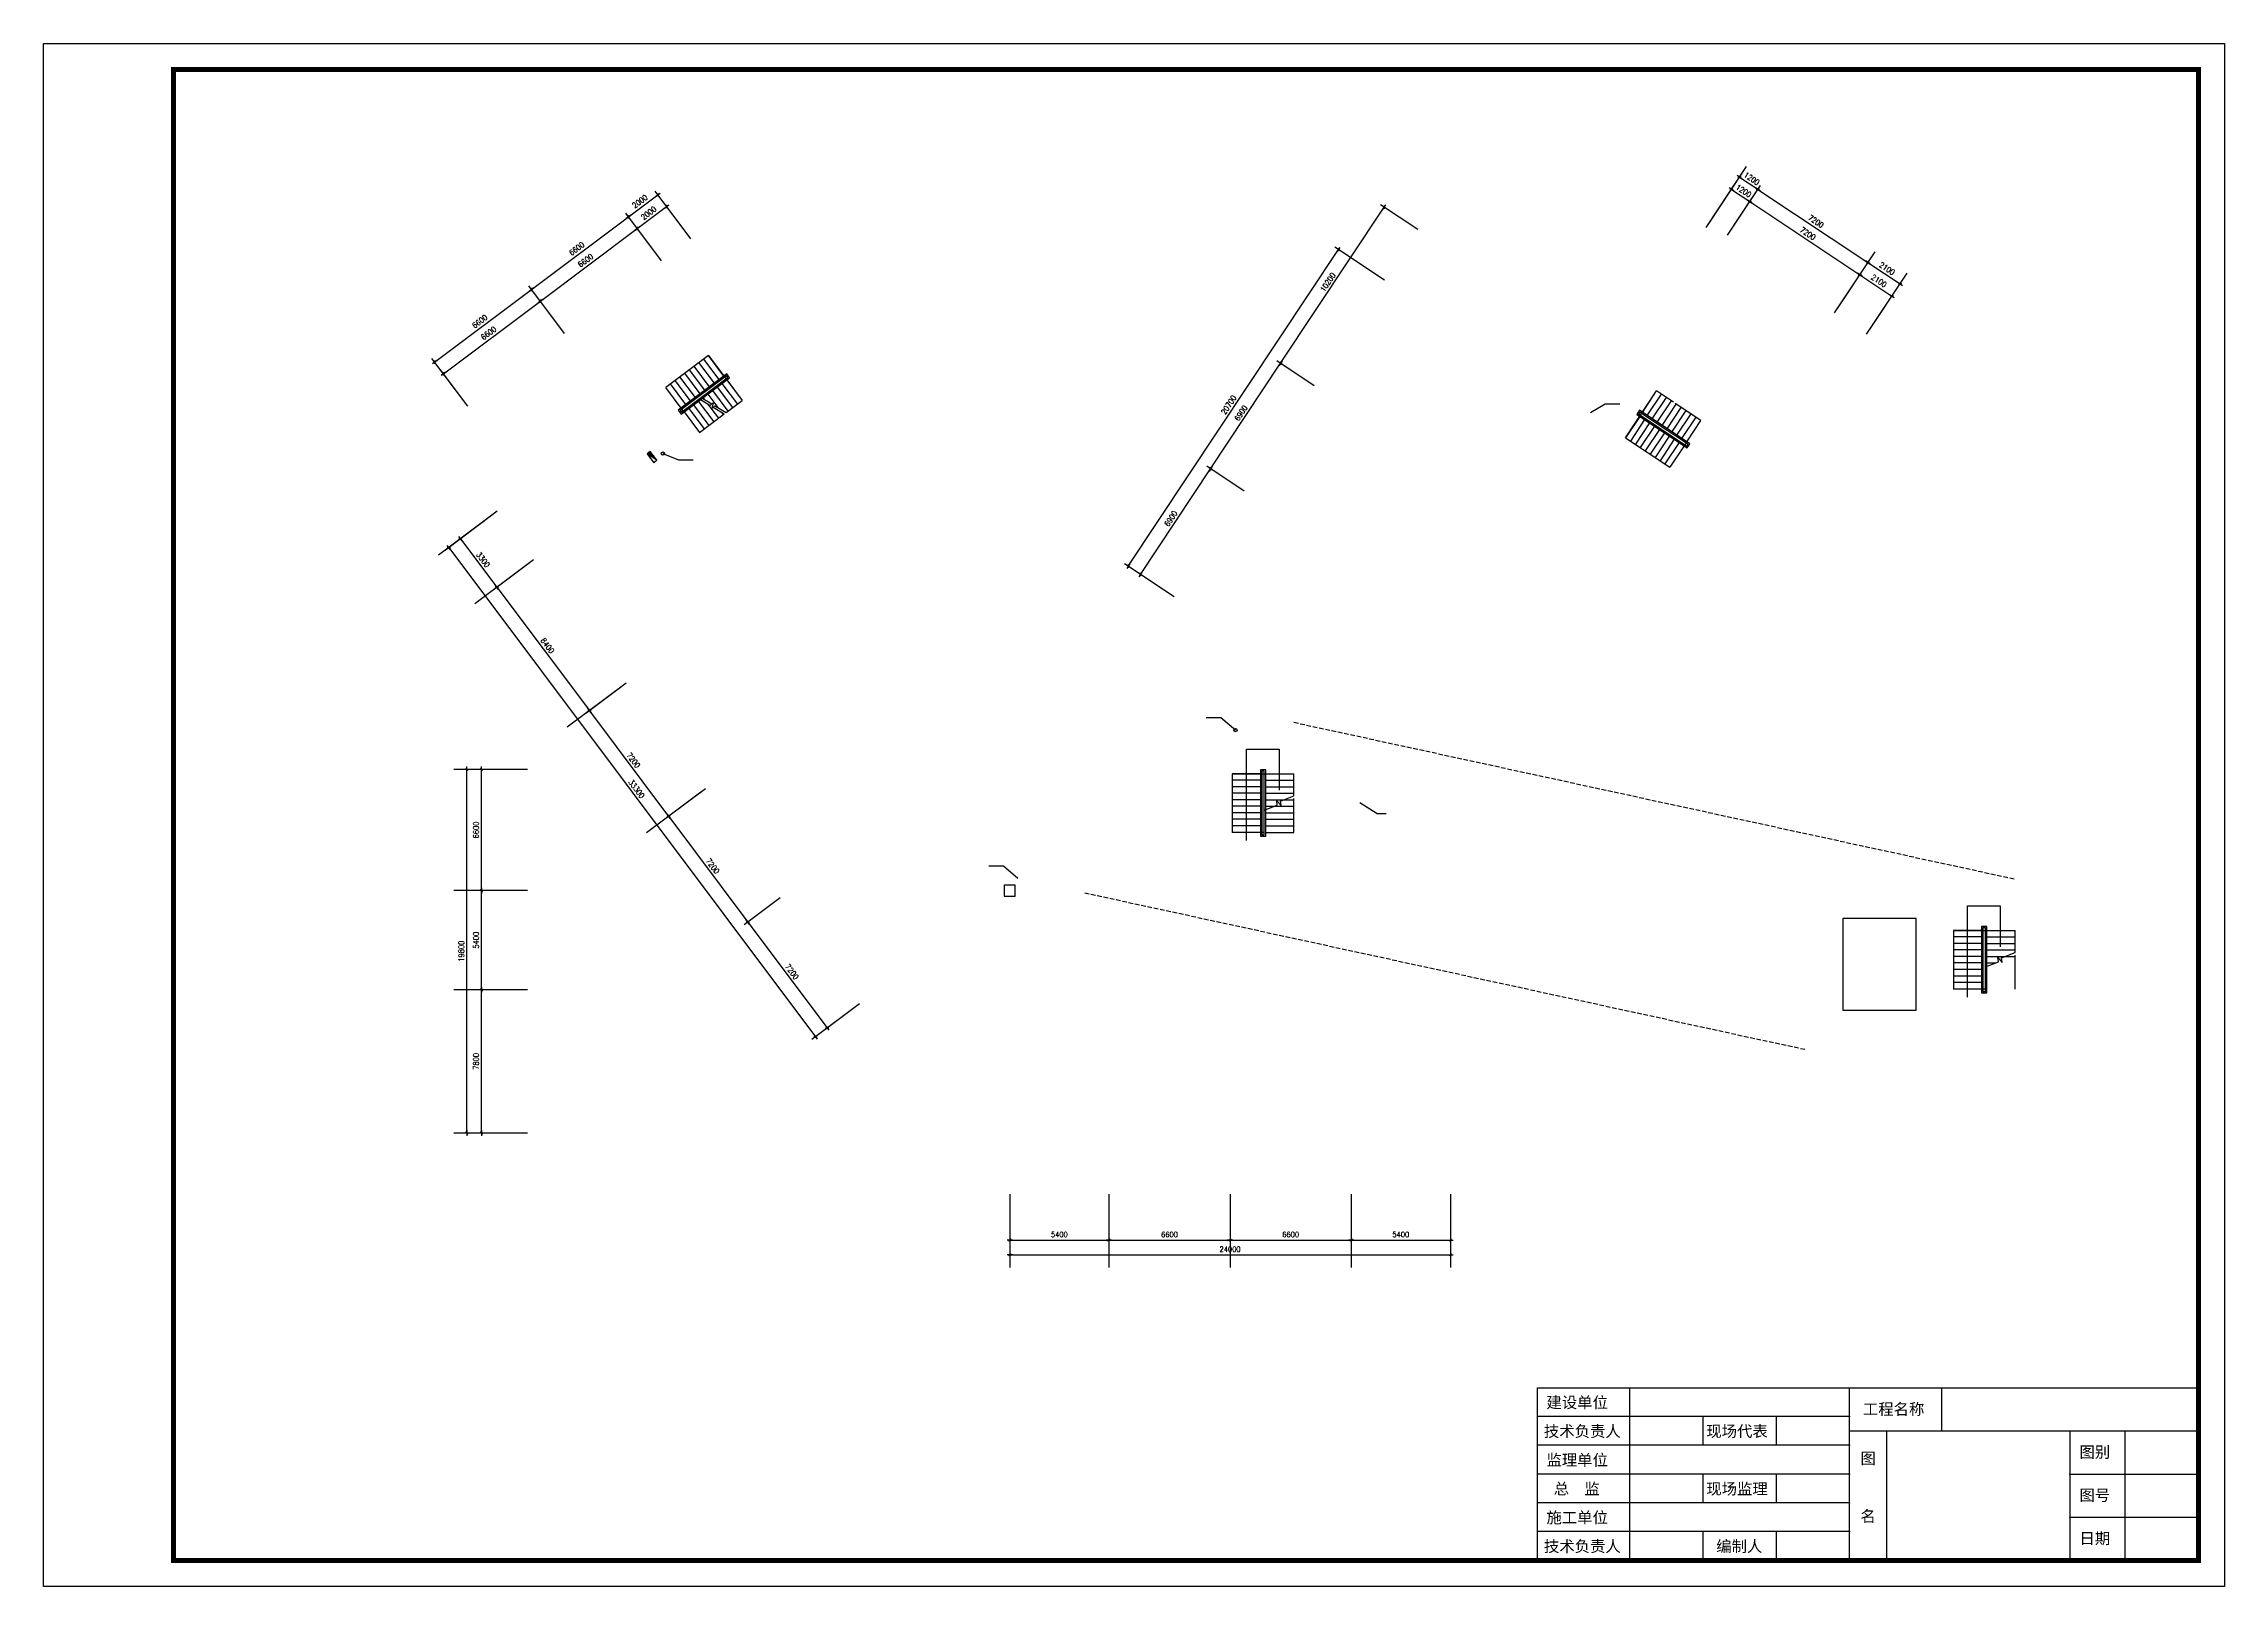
# Model space of a CAD drawing. Extents: x -149393 to 1177518, y -366685 to 296590.
# Drawn here: x 981451 to 1100251, y -685 to 83324 of the extents above; entities that cross this region are included whole.
import ezdxf
from ezdxf.enums import TextEntityAlignment as Align

# ---------------------------------------------------------------- set-up
doc = ezdxf.new("R2010")
doc.units = 0
doc.header["$LTSCALE"] = 1000
doc.header["$MEASUREMENT"] = 0
doc.linetypes.add('DASH', pattern=[0.35, 0.25, -0.1])
doc.layers.get('0').update_dxf_attribs({"linetype": 'CONTINUOUS'})
for name, color, linetype in [('AXIS', 3, 'CONTINUOUS'), ('COLUMN', 9, 'CONTINUOUS'), ('EQUIP-消防', 3, 'CONTINUOUS'), ('PUB_TITLE', 253, 'CONTINUOUS'), ('STAIR', 2, 'CONTINUOUS'), ('TEL_SYMB', 3, 'CONTINUOUS'), ('WALL', 9, 'CONTINUOUS')]:
    doc.layers.add(name, color=color, linetype=linetype)
doc.styles.add('_TEL_DIM', font='', dxfattribs={"width": 0.8, "height": 3.5})
doc.styles.add('DIM_FONT', font='SIMPLEX.shx', dxfattribs={"width": 0.8})
doc.styles.add('宋体', font='')
doc.styles.get('_TEL_DIM').set_extended_font_data('SimSun')
doc.styles.get('宋体').set_extended_font_data('SimSun')
doc.dimstyles.new('DIMN', dxfattribs={"dimtxt": 300, "dimasz": 1, "dimexe": 250, "dimexo": 300, "dimgap": 150, "dimtad": 1, "dimdec": 0, "dimdsep": 46, "dimtxsty": 'DIM_FONT', "dimblk": '_DIMX', "dimcen": 2.5, "dimclrt": 7, "dimadec": 0, "dimazin": 0, "dimtfac": 1, "dimtdec": 0, "dimtix": 1, "dimtmove": 2, "dimatfit": 3, "dimldrblk": '_DIMX', "dimfxl": 1, "dimtolj": 1, "dimarcsym": 0})

# ---------------------------------------------------------------- blocks, each defined once
blk = doc.blocks.new('$equip_U$00000306(cyc-PC)')
for p, q in [((1.6, -0.29), (0, 0.29)), ((0, 0.29), (1.6, 0.29)), ((0, -0.29), (0, 0.29)), ((1.6, 0.29), (1.6, -0.29)), ((1.6, -0.29), (0, -0.29))]:
    blk.add_line(p, q)
for p in [(0, 0), (0.8, 0.29), (1.6, 0), (0.8, -0.29)]:
    blk.add_point(p)
blk.add_solid([(1.6, -0.29), (0, -0.29), (0, 0.29)])
at = {"color": 7, "style": '_TEL_DIM', "flags": 1}
blk.add_attdef('A', text='', height=0.00002, dxfattribs=at).set_placement((0, 0), align=Align.MIDDLE_CENTER)
blk = doc.blocks.new('会签栏')
at = {"layer": 'PUB_TITLE', "color": 4, "lineweight": 30}
blk.add_lwpolyline([(-18000, 0), (-18000, 4700), (0, 4700)], dxfattribs=at)
at = {"layer": 'PUB_TITLE', "color": 4}
for points in [[(-15500, 4700), (-15500, 0)], [(-9500, 0), (-9500, 4700)], [(-7000, 4700), (-7000, 3525)], [(-9500, 3917), (-18000, 3917)], [(-13500, 3917), (-13500, 3133)], [(-11500, 3917), (-11500, 3133)], [(-9500, 3133), (-18000, 3133)], [(-9500, 3525), (0, 3525)], [(-8500, 3525), (-8500, 0)], [(-3500, 3525), (-3500, 0)], [(-2000, 3525), (-2000, 0)], [(-9500, 2350), (-18000, 2350)], [(-13500, 2350), (-13500, 1567)], [(-11500, 2350), (-11500, 1567)], [(-3500, 2350), (0, 2350)], [(-9500, 1567), (-18000, 1567)], [(-9500, 783), (-18000, 783)], [(-13500, 783), (-13500, 0)], [(-11500, 783), (-11500, 0)], [(-3500, 1175), (0, 1175)]]:
    blk.add_lwpolyline(points, dxfattribs=at)
at = {"layer": 'PUB_TITLE'}
for p in [(-9500, 3917), (-9500, 3133), (-9500, 2350), (-9500, 1567), (-9500, 783), (-3500, 1175)]:
    blk.add_point(p, dxfattribs=at)
at = {"layer": 'PUB_TITLE', "color": 4}
blk.add_point((-3500, 2350), dxfattribs=at)
at = {"lineweight": -3, "style": '宋体'}
for s, p in [('建设单位', (-17758, 4147)), ('工程名称', (-9140, 3965)), ('技术负责人', (-17828, 3363)), ('现场代表', (-13405, 3363)), ('图别', (-3241, 2796)), ('监理单位', (-17758, 2580)), ('图', (-9206, 2624)), ('总  监', (-17560, 1797)), ('现场监理', (-13405, 1797)), ('图号', (-3241, 1621)), ('施工单位', (-17758, 1013)), ('名', (-9206, 1049)), ('日期', (-3241, 446)), ('技术负责人', (-17828, 230)), ('编制人', (-13134, 230))]:
    blk.add_text(s, height=307, dxfattribs=at).set_placement(p)
blk = doc.blocks.new('_DIMX')
blk.add_line((-150, 0), (150, 0))
at = {"const_width": 50}
blk.add_lwpolyline([(-70, -70), (70, 70)], dxfattribs=at)
blk = doc.blocks.new('_FZHK')
blk.add_lwpolyline([(-0.5, -0.5), (0.5, -0.5), (0.5, 0.5), (-0.5, 0.5)], close=True)

msp = doc.modelspace()

# ---------------------------------------------------------------- linework, layer by layer
at = {"color": 59}
for p, q in [((1046981.4, 39926), (1046981.4, 44913.5)), ((1046981.4, 44913.5), (1048756.8, 44913.5)), ((1048756.8, 44913.5), (1048756.8, 42663.9)), ((1086263.8, 31393.9), (1086263.8, 36381.4)), ((1086263.8, 36381.4), (1088039.1, 36381.4)), ((1088039.1, 36381.4), (1088039.1, 34131.8))]:
    msp.add_line(p, q, dxfattribs=at)
at = {"elevation": 7319.5}
for points in [[(1065725.9, 63229.6), (1066512.1, 63704.8), (1067318, 63704.8)], [(1053151.9, 42008.4), (1054091.4, 41404), (1054588.1, 41404)]]:
    msp.add_lwpolyline(points, dxfattribs=at)
for points in [[(1015185.7, 61000.4), (1016033.7, 60656), (1016839.5, 60656)], [(1046373.4, 45945.1), (1045587.2, 46615.7), (1044781.3, 46615.7)], [(1034528.1, 37865.2), (1033741.9, 38535.7), (1032936, 38535.7)]]:
    msp.add_lwpolyline(points)
for centre in [(1015185.7, 61000.4), (1046373.4, 45945.1)]:
    msp.add_circle(centre, 90.8)
at = {"layer": 'AXIS'}
for p, q in [((1072011.2, 73304.7), (1074224.8, 76636.4)), ((1079007.8, 68656.3), (1081221.3, 71987.9)), ((1080756.9, 67494.1), (1082970.5, 70825.8)), ((1006160.7, 57860.7), (1002960.7, 55460.7)), ((1008140.7, 55220.7), (1004940.7, 52820.7)), ((1008140.7, 55220.7), (1004940.7, 52820.7)), ((1013180.7, 48500.7), (1009980.7, 46100.7)), ((1007805.9, 43801.8), (1003805.9, 43801.8)), ((1017500.7, 42740.7), (1014300.7, 40340.7)), ((1007805.9, 37201.8), (1003805.9, 37201.8)), ((1007805.9, 37201.8), (1003805.9, 37201.8)), ((1007805.9, 31801.8), (1003805.9, 31801.8)), ((1007805.9, 31801.8), (1003805.9, 31801.8)), ((1007805.9, 24001.8), (1003805.9, 24001.8)), ((1034084, 20676), (1034084, 16676)), ((1039484, 20676), (1039484, 16676)), ((1046084, 20676), (1046084, 16676)), ((1052684, 20676), (1052684, 16676)), ((1058084, 20676), (1058084, 16676))]:
    msp.add_line(p, q, dxfattribs=at)
at = {"layer": 'PUB_TITLE'}
msp.add_lwpolyline([(981450.7, 83323.9), (1100250.7, 83323.9), (1100250.7, -684.6), (981450.7, -684.6)], close=True, dxfattribs=at)
at = {"layer": 'PUB_TITLE', "const_width": 270.7}
msp.add_lwpolyline([(988522.1, 81909.6), (1098836.4, 81909.6), (1098836.4, 729.6), (988522.1, 729.6), (988522.1, 81909.6)], close=True, dxfattribs=at)
at = {"layer": 'STAIR', "color": 59}
for p, q in [((1017666.7, 66340.3), (1015343.1, 64597.5)), ((1017214.9, 64253.2), (1016375.8, 65372.1)), ((1017473.1, 64446.9), (1016634, 65565.7)), ((1017731.3, 64640.5), (1016892.2, 65759.3)), ((1017989.5, 64834.2), (1017150.4, 65953)), ((1018247.7, 65027.8), (1017408.6, 66146.6)), ((1018505.9, 65221.5), (1017666.7, 66340.3)), ((1017666.7, 66340.3), (1019502.7, 63892.3)), ((1016182.2, 63478.7), (1015343.1, 64597.5)), ((1016440.4, 63672.3), (1015601.2, 64791.1)), ((1016698.5, 63866), (1015859.4, 64984.8)), ((1018663.6, 65339.8), (1016024.4, 63360.3)), ((1016956.7, 64059.6), (1016117.6, 65178.4)), ((1018649.3, 65239.4), (1016124.8, 63346)), ((1016182.2, 63150), (1018821.4, 65129.4)), ((1016196.5, 63250.4), (1018721, 65143.8)), ((1018548.9, 65164.1), (1016225.2, 63421.3)), ((1017277.8, 64061.3), (1018620.6, 65068.5)), ((1017630.9, 64236.5), (1018176.4, 63509.2)), ((1017889.1, 64430.2), (1018728.2, 63311.3)), ((1018147.3, 64623.8), (1018986.4, 63505)), ((1018405.4, 64817.4), (1019244.6, 63698.6)), ((1018721, 65143.8), (1018649.3, 65239.4)), ((1018821.4, 65129.4), (1018663.6, 65339.8)), ((1018663.6, 65011.1), (1019502.7, 63892.3)), ((1067624.9, 61862.5), (1069318.3, 64411.3)), ((1068544.3, 63246.4), (1069318.3, 64411.3)), ((1068813.1, 63067.8), (1069587.1, 64232.7)), ((1070232.5, 63803.9), (1069318.3, 64411.3)), ((1016024.4, 63360.3), (1016182.2, 63150)), ((1016124.8, 63346), (1016196.5, 63250.4)), ((1016296.9, 63325.7), (1016225.2, 63421.3)), ((1016296.9, 63325.7), (1017175, 63984.2)), ((1016339.9, 63268.3), (1017179.1, 62149.5)), ((1016598.1, 63461.9), (1017437.2, 62343.1)), ((1016856.3, 63655.6), (1017695.4, 62536.8)), ((1017114.5, 63849.2), (1017953.6, 62730.4)), ((1017175, 63984.2), (1017763.4, 63622.7)), ((1017179.1, 62149.5), (1018521.9, 63156.6)), ((1017277.8, 64061.3), (1017853.3, 63707.7)), ((1017372.7, 64042.9), (1017428.1, 63969)), ((1017623.3, 63708.8), (1018211.8, 62924.1)), ((1017763.4, 63622.7), (1017918.3, 63769.3)), ((1017918.3, 63769.3), (1017853.8, 63454.3)), ((1017853.8, 63454.3), (1018015.9, 63607.8)), ((1017926.1, 63522.7), (1018521.9, 63156.6)), ((1018015.9, 63607.8), (1018624.7, 63233.7)), ((1018371.5, 63249), (1018470, 63117.7)), ((1018624.7, 63233.7), (1019502.7, 63892.3)), ((1068398.8, 63027.4), (1067624.9, 61862.5)), ((1068380.1, 63355.6), (1068234.5, 63136.5)), ((1068234.5, 63136.5), (1070982.4, 61310.9)), ((1068400.1, 63256.1), (1068334, 63156.6)), ((1068334, 63156.6), (1070962.3, 61410.3)), ((1071127.9, 61529.9), (1068380.1, 63355.6)), ((1071028.5, 61509.8), (1068400.1, 63256.1)), ((1068438.5, 63087.1), (1070857.8, 61479.7)), ((1069902.7, 62257.8), (1068504.6, 63186.7)), ((1069082, 62889.2), (1069855.9, 64054.1)), ((1069350.8, 62710.6), (1070124.7, 63875.5)), ((1069619.6, 62532), (1070393.5, 63696.9)), ((1069888.4, 62353.4), (1070662.3, 63518.3)), ((1070157.2, 62174.8), (1070931.1, 63339.7)), ((1071737.6, 62803.9), (1070339.5, 63732.8)), ((1070426, 61996.2), (1071199.9, 63161.1)), ((1070694.8, 61817.6), (1071468.8, 62982.5)), ((1067624.9, 61862.5), (1070044.2, 60255.1)), ((1068667.6, 62848.8), (1067893.7, 61683.9)), ((1068936.4, 62670.2), (1068162.5, 61505.3)), ((1069205.2, 62491.6), (1068431.3, 61326.7)), ((1069474.1, 62313), (1068700.1, 61148.1)), ((1069742.9, 62134.4), (1068968.9, 60969.5)), ((1070011.7, 61955.8), (1069237.8, 60790.9)), ((1070280.5, 61777.2), (1069506.6, 60612.3)), ((1070924, 61579.3), (1070009.8, 62186.7)), ((1070963.6, 61639), (1071737.6, 62803.9)), ((1070549.3, 61598.6), (1069775.4, 60433.7)), ((1070818.1, 61420), (1070044.2, 60255.1)), ((1070924, 61579.3), (1070857.8, 61479.7)), ((1070962.3, 61410.3), (1071028.5, 61509.8)), ((1070982.4, 61310.9), (1071127.9, 61529.9)), ((1046204, 43565), (1046204, 40375.6)), ((1047739.6, 43565), (1046204, 43565)), ((1046204, 43565), (1049564, 43565)), ((1047739.6, 43210.6), (1046204, 43210.6)), ((1047739.6, 42856.2), (1046204, 42856.2)), ((1048028.3, 43781.5), (1047739.6, 43781.5)), ((1047739.6, 43781.5), (1047739.6, 40159)), ((1047949.6, 43702.8), (1047818.3, 43702.8)), ((1047818.3, 43702.8), (1047818.3, 40237.8)), ((1047818.3, 43565), (1047818.3, 40375.6)), ((1047949.6, 40237.8), (1047949.6, 43702.8)), ((1047949.6, 41721.9), (1047949.6, 43565)), ((1048028.3, 40159), (1048028.3, 43781.5)), ((1048028.3, 43565), (1049564, 43565)), ((1048028.3, 43210.6), (1049564, 43210.6)), ((1048028.3, 42856.2), (1049564, 42856.2)), ((1049564, 42359.8), (1049564, 43565)), ((1047739.6, 42501.9), (1046204, 42501.9)), ((1047739.6, 42147.5), (1046204, 42147.5)), ((1047739.6, 41793.1), (1046204, 41793.1)), ((1047949.6, 41580.8), (1048654.9, 41859.5)), ((1047949.6, 40375.6), (1047949.6, 41580.8)), ((1048028.3, 42501.9), (1049564, 42501.9)), ((1048028.3, 42147.5), (1049026.6, 42147.5)), ((1048028.3, 41793.1), (1048486.9, 41793.1)), ((1048486.9, 41793.1), (1049564, 41793.1)), ((1048654.9, 41859.5), (1048628.1, 42092.1)), ((1048628.1, 42092.1), (1048862.3, 41828)), ((1048834.3, 42071.5), (1049564, 42359.8)), ((1048862.3, 41828), (1048834.3, 42071.5)), ((1049026.6, 42147.5), (1049564, 42147.5)), ((1049564, 40375.6), (1049564, 42218.7)), ((1047739.6, 41438.7), (1046204, 41438.7)), ((1047739.6, 41084.4), (1046204, 41084.4)), ((1047739.6, 40730), (1046204, 40730)), ((1048028.3, 41438.7), (1049564, 41438.7)), ((1048028.3, 41084.4), (1049564, 41084.4)), ((1048028.3, 40730), (1049564, 40730)), ((1047739.6, 40375.6), (1046204, 40375.6)), ((1047739.6, 40159), (1048028.3, 40159)), ((1047949.6, 40375.6), (1047818.3, 40375.6)), ((1047818.3, 40237.8), (1047949.6, 40237.8)), ((1048028.3, 40375.6), (1049564, 40375.6)), ((1085486.3, 35032.9), (1085486.3, 31843.5)), ((1087021.9, 35032.9), (1085486.3, 35032.9)), ((1085486.3, 35032.9), (1088846.3, 35032.9)), ((1087021.9, 34678.5), (1085486.3, 34678.5)), ((1087310.7, 35249.4), (1087021.9, 35249.4)), ((1087021.9, 35249.4), (1087021.9, 31626.9)), ((1087231.9, 35170.7), (1087100.7, 35170.7)), ((1087100.7, 35170.7), (1087100.7, 31705.7)), ((1087100.7, 35032.9), (1087100.7, 31843.5)), ((1087231.9, 31705.7), (1087231.9, 35170.7)), ((1087231.9, 33189.8), (1087231.9, 35032.9)), ((1087310.7, 31626.9), (1087310.7, 35249.4)), ((1087310.7, 35032.9), (1088846.3, 35032.9)), ((1087310.7, 34678.5), (1088846.3, 34678.5)), ((1088846.3, 33827.7), (1088846.3, 35032.9)), ((1087021.9, 34324.1), (1085486.3, 34324.1)), ((1087021.9, 33969.8), (1085486.3, 33969.8)), ((1087021.9, 33615.4), (1085486.3, 33615.4)), ((1087231.9, 33048.7), (1087937.2, 33327.4)), ((1087310.7, 34324.1), (1088846.3, 34324.1)), ((1087310.7, 33969.8), (1088846.3, 33969.8)), ((1087310.7, 33615.4), (1088309, 33615.4)), ((1087937.2, 33327.4), (1087910.5, 33560)), ((1087910.5, 33560), (1088144.7, 33295.9)), ((1088116.7, 33539.4), (1088846.3, 33827.7)), ((1088144.7, 33295.9), (1088116.7, 33539.4)), ((1088309, 33615.4), (1088846.3, 33615.4)), ((1088846.3, 31843.5), (1088846.3, 33686.6)), ((1087021.9, 33261), (1085486.3, 33261)), ((1087021.9, 32906.6), (1085486.3, 32906.6)), ((1087021.9, 32552.3), (1085486.3, 32552.3)), ((1087021.9, 32197.9), (1085486.3, 32197.9)), ((1087231.9, 31843.5), (1087231.9, 33048.7)), ((1087310.7, 33261), (1087769.3, 33261)), ((1087021.9, 31843.5), (1085486.3, 31843.5)), ((1087021.9, 31626.9), (1087310.7, 31626.9)), ((1087231.9, 31843.5), (1087100.7, 31843.5)), ((1087100.7, 31705.7), (1087231.9, 31705.7))]:
    msp.add_line(p, q, dxfattribs=at)
at = {"layer": 'TEL_SYMB', "color": 59, "elevation": 1793}
msp.add_lwpolyline([(1015655, 63912.6, 0, 0, 0), (1018681.6, 66182.5, 0, 0, 0), (1019635.4, 64910.7, 0, 0, 0), (1018315.8, 63921, 95.6, 0, 0), (1018028.9, 63705.8, 0, 0, 0)], format="xyseb", dxfattribs=at)
at = {"layer": 'TEL_SYMB', "color": 59}
for points in [[(1016608.9, 62640.8, 0, 0, 0), (1017483.9, 63297, 95.6, 0, 0), (1017770.7, 63512.2, 0, 0, 0)], [(1071465.2, 62102.3, 0, 0, 0), (1070554.2, 62707.5, 95.6, 0, 0), (1070255.5, 62906, 0, 0, 0)], [(1048756.8, 44173.1, 0, 0, 0), (1048756.8, 42972.1, 105, 0, 0), (1048756.8, 42578.4, 0, 0, 0)], [(1048756.8, 40198.4, 0, 0, 0), (1048756.8, 41399.4, 105, 0, 0), (1048756.8, 41793.1, 0, 0, 0)], [(1088039.1, 35641, 0, 0, 0), (1088039.1, 34440, 105, 0, 0), (1088039.1, 34046.3, 0, 0, 0)]]:
    msp.add_lwpolyline(points, format="xyseb", dxfattribs=at)
at = {"layer": 'WALL', "linetype": 'DASH'}
for points in [[(1049564, 46366.7), (1088846.3, 37834.6)], [(1038164, 37081.8), (1077446.3, 28549.7)]]:
    msp.add_lwpolyline(points, dxfattribs=at)
at = {"layer": 'WALL'}
msp.add_lwpolyline([(1079466.3, 35692.1), (1079466.3, 30692.1), (1083466.3, 30692.1), (1083466.3, 35692.1), (1079466.3, 35692.1)], dxfattribs=at)

# ---------------------------------------------------------------- block references
at = {"layer": 'COLUMN', "color": 59, "xscale": 600, "yscale": 600, "zscale": 600}
msp.add_blockref('_FZHK', (1034084, 37201.8), dxfattribs=at)
at = {"layer": 'EQUIP-消防', "xscale": -375.0000000000217, "yscale": 374.9999999999284, "zscale": 375, "rotation": 126.8702947968943}
msp.add_blockref('$equip_U$00000306(cyc-PC)', (1014412, 61049.2), dxfattribs=at)
at = {"layer": 'WALL', "xscale": 2, "yscale": 2, "zscale": 2}
msp.add_blockref('会签栏', (1098836.4, 729.6), dxfattribs=at)

# ---------------------------------------------------------------- dimensions: what is measured, and where the dimension line sits
at = {"layer": 'AXIS'}
for p1, p2, distance in [((1072011.2, 73304.7), (1073010.7, 72640.7), 3300), ((1015291.8, 71257.8), (1016891.8, 72457.8), 3300), ((1072011.2, 73304.7), (1073010.7, 72640.7), 2500), ((1073010.7, 72640.7), (1079007.8, 68656.3), 3300), ((1073010.7, 72640.7), (1079007.8, 68656.3), 2500), ((1010011.8, 67297.8), (1015291.8, 71257.8), 3300), ((1015291.8, 71257.8), (1016891.8, 72457.8), 2500), ((1050920.7, 64532.6), (1056565.3, 73028.4), 2500), ((1010011.8, 67297.8), (1015291.8, 71257.8), 2500), ((1043283.9, 53038.2), (1054739.1, 70279.7), 3300), ((1079007.8, 68656.3), (1080756.9, 67494.1), 3300), ((1004731.8, 63337.8), (1010011.8, 67297.8), 3300), ((1079007.8, 68656.3), (1080756.9, 67494.1), 2500), ((1004731.8, 63337.8), (1010011.8, 67297.8), 2500), ((1047102.3, 58785.4), (1050920.7, 64532.6), 2500), ((1043283.9, 53038.2), (1047102.3, 58785.4), 2500), ((1006160.7, 57860.7), (1026140.8, 31220.7), -3300), ((1006160.7, 57860.7), (1008140.7, 55220.7), -2500), ((1008140.7, 55220.7), (1013180.7, 48500.7), -2500), ((1013180.7, 48500.7), (1017500.7, 42740.7), -2500), ((1007505.9, 24001.8), (1007505.9, 43801.8), 3000), ((1007805.9, 37201.8), (1007805.9, 43801.8), 2500), ((1017500.7, 42740.7), (1021820.7, 36980.7), -2500), ((1007805.9, 31801.8), (1007805.9, 37201.8), 2500), ((1021820.7, 36980.7), (1026140.8, 31220.7), -2500), ((1007805.9, 24001.8), (1007805.9, 31801.8), 2500), ((1034084, 20676), (1039484, 20676), -2500), ((1034084, 20676), (1058084, 20676), -3300), ((1039484, 20676), (1046084, 20676), -2500), ((1046084, 20676), (1052684, 20676), -2500), ((1052684, 20676), (1058084, 20676), -2500)]:
    msp.add_aligned_dim(p1=p1, p2=p2, distance=distance, dimstyle='DIMN', dxfattribs=at).render()

doc.saveas('drawing.dxf')
